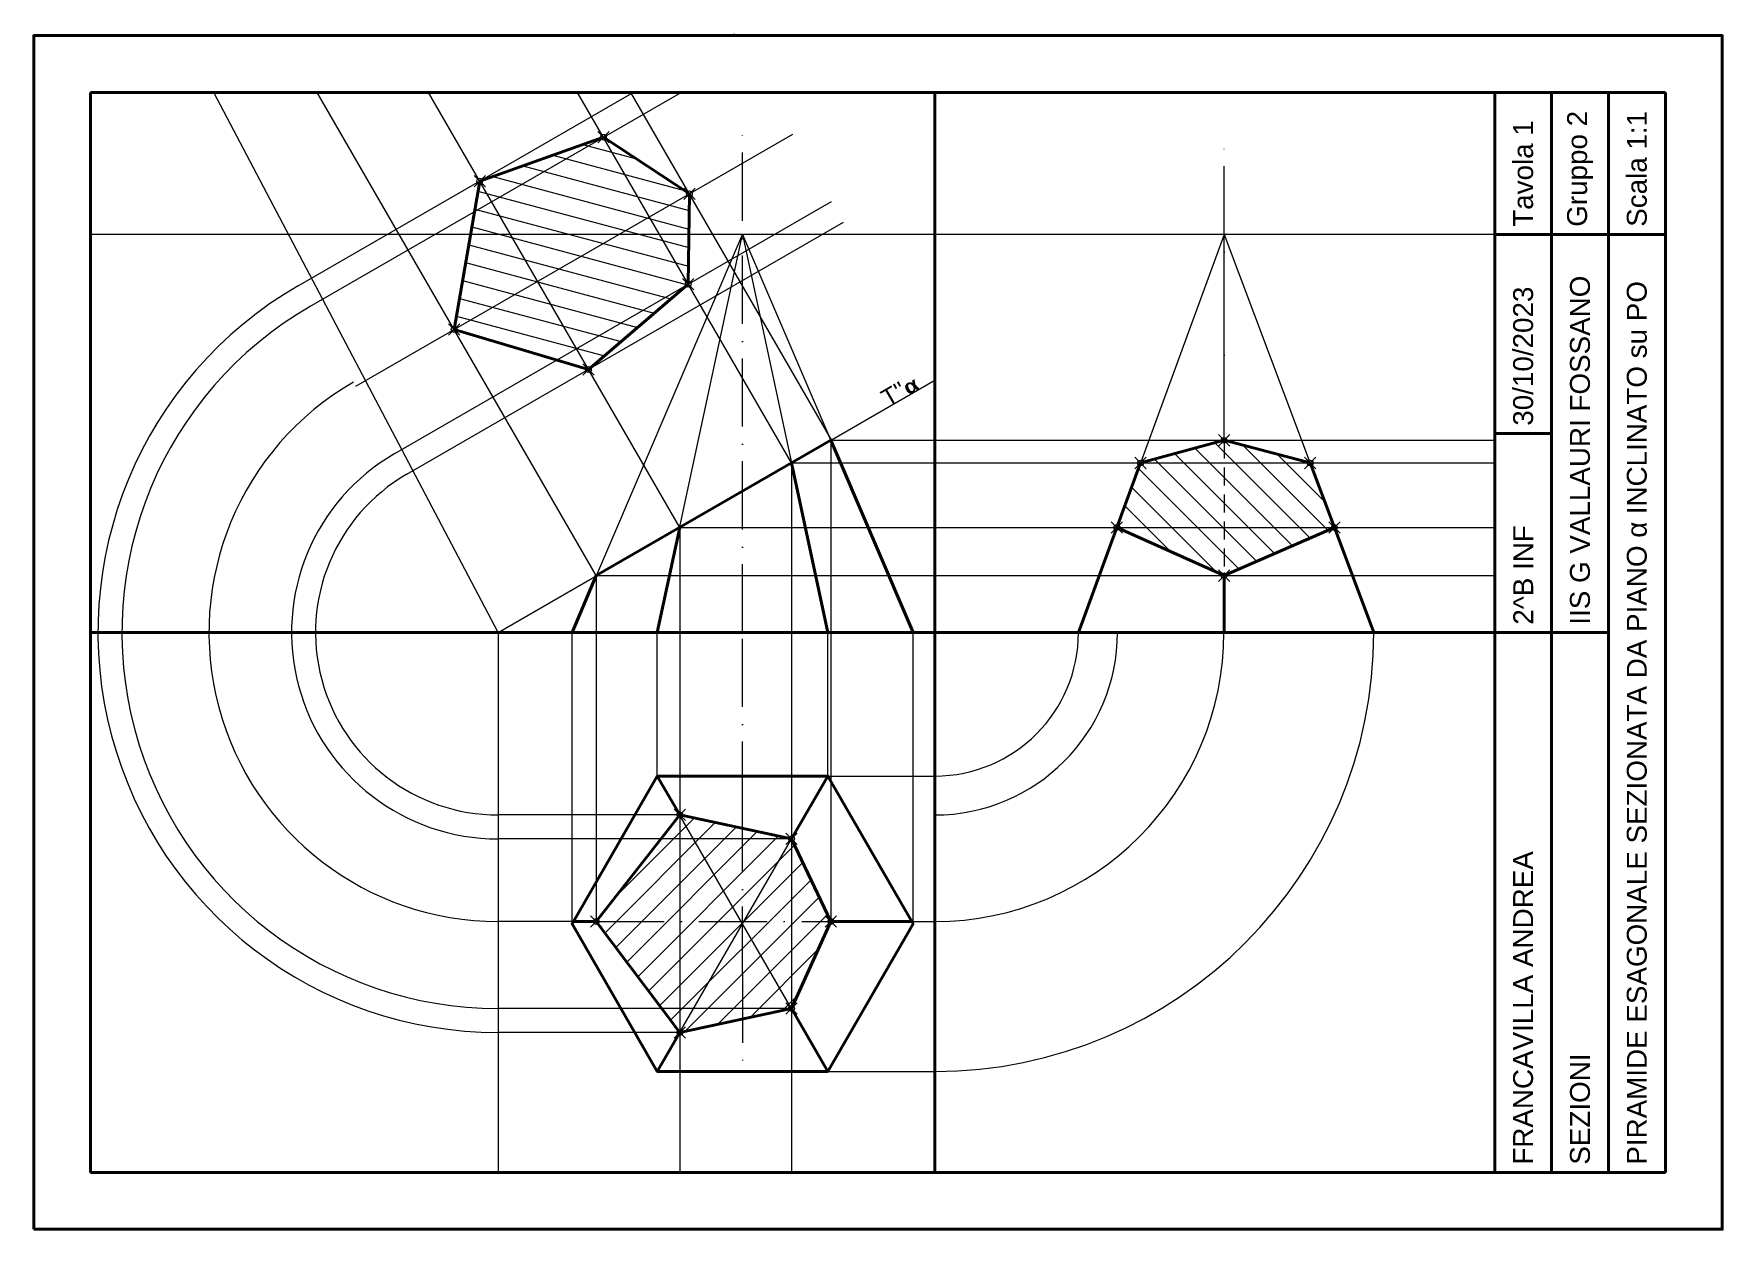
# Model space of a CAD drawing. Header units: millimetres. Extents: x -27341 to -22638, y -17500 to -16444.
# Drawn here: x -27221.5 to -26924.5, y -16680.2 to -16469.9 of the extents above; entities that cross this region are included whole.
import ezdxf

# ---------------------------------------------------------------- set-up
doc = ezdxf.new("R2010")
doc.units = ezdxf.units.MM
doc.header["$PDMODE"] = 35
doc.linetypes.add('ACAD_ISO10W100', pattern=[18, 12, -3, 0, -3])
doc.linetypes.add('NASCOSTA2', pattern=[4.7625, 3.175, -1.5875])
for name, color, linetype, lineweight in [('Linea a tratti', 7, 'NASCOSTA2', 20), ('Linea assi', 7, 'ACAD_ISO10W100', 13), ('Linea Campitura', 7, 'Continuous', 13), ('Linea Costruzione 1', 6, 'Continuous', 13), ('Linea Costruzione 2', 104, 'Continuous', 13), ('Linea Costruzione 3', 20, 'Continuous', 13), ('Linea Fine', 7, 'Continuous', 20), ('Linea Grossa', 7, 'Continuous', 40)]:
    doc.layers.add(name, color=color, linetype=linetype, lineweight=lineweight)
doc.styles.get("Standard").update_dxf_attribs({"font": 'arial.ttf'})

msp = doc.modelspace()

# ---------------------------------------------------------------- texts
at = {"layer": 'Linea Grossa'}
for s, width, heights, insert, char_height, attachment_point, rotation in [(' Tavola 1', 95, [0], (-26959.48, -16505.17), 3.5, 4, 90), (' Gruppo 2', 95, [0], (-26949.48, -16505.17), 3.5, 4, 90), (' Scala 1:1', 95, [0], (-26939.48, -16505.17), 3.5, 4, 90), (' IIS G VALLAURI FOSSANO', 95, [0], (-26949.48, -16575.17), 3.5, 4, 90), (' 30/10/2023', 95, [8], (-26959.48, -16540.17), 3.5, 4, 90), (' PIRAMIDE ESAGONALE SEZIONATA DA PIANO α{\\fMS Shell Dlg 2|b0|i0|c0|p0; }INCLINATO su PO', 164.6712, [0], (-26939.48, -16670.17), 3.5, 4, 90), ("T''{\\fArial Black|b0|i0|c0|p34;\\H0.83333x;α}", 8.9214, [3.04], (-27072.77, -16532.96), 3, 1, 30), (' 2^ B INF', 35, [0], (-26959.48, -16575.17), 3.5, 4, 90), (' FRANCAVILLA ANDREA', 95, [0], (-26959.48, -16670.17), 3.5, 4, 90), (' SEZIONI', 95, [0], (-26949.48, -16670.17), 3.5, 4, 90)]:
    msp.add_mtext_dynamic_manual_height_columns(s, width=width, gutter_width=12.5, heights=heights, dxfattribs=dict(at, insert=insert, char_height=char_height, attachment_point=attachment_point, rotation=rotation))

# ---------------------------------------------------------------- hatches: boundary and pattern name
at = {"layer": 'Linea Campitura'}
h = msp.add_hatch(dxfattribs=at)
h.set_pattern_fill('ANSI31', color=256, angle=120)
h.set_pattern_definition([(165, (-247.3824, -494.7857), (-0.82175047, -3.0668145), [])])
h.paths.add_polyline_path([(-27106.15, -16498), (-27121.27, -16488.06), (-27143.04, -16495.77), (-27147.53, -16521.89), (-27123.91, -16528.91), (-27106.35, -16513.91)])
h = msp.add_hatch(dxfattribs=at)
h.set_pattern_fill('ANSI31', color=256, angle=90)
h.set_pattern_definition([(135, (-247.3824, -494.7857), (-2.24506403, -2.24506403), [])])
h.paths.add_polyline_path([(-26996.97, -16545.37), (-27012.11, -16541.38), (-27026.81, -16545.37), (-27030.96, -16556.72), (-27012.11, -16565.19), (-26992.7, -16556.72)])
h = msp.add_hatch(dxfattribs=at)
h.set_pattern_fill('ANSI31', color=256)
h.set_pattern_definition([(45, (-247.3824, -494.7857), (-2.24506403, 2.24506403), [])])
h.paths.add_polyline_path([(-27088.19, -16611.5), (-27107.85, -16607.28), (-27122.57, -16626.03), (-27107.85, -16645.55), (-27088.19, -16641.34), (-27081.28, -16626.03)])

# ---------------------------------------------------------------- linework, layer by layer
at = {"layer": 'Linea a tratti'}
msp.add_line((-27012.11, -16541.38), (-27012.11, -16565.19), dxfattribs=at)
at = {"layer": 'Linea assi'}
for p, q in [((-27096.8, -16575.17), (-27096.8, -16487.64)), ((-27012.11, -16541.38), (-27012.11, -16487.64)), ((-27012.11, -16575.17), (-27012.11, -16565.19)), ((-27096.8, -16606.39), (-27096.8, -16575.17)), ((-27096.8, -16635.38), (-27096.8, -16606.39)), ((-27122.57, -16626.03), (-27126.8, -16626.03)), ((-27122.57, -16626.03), (-27067.03, -16626.03)), ((-27070.84, -16626.03), (-27062.98, -16626.03)), ((-27096.8, -16635.38), (-27096.8, -16652.4))]:
    msp.add_line(p, q, dxfattribs=at)
at = {"layer": 'Linea Costruzione 1'}
for p, q in [((-26964.48, -16505.17), (-27211.48, -16505.17)), ((-27126.8, -16626.42), (-27126.8, -16575.17)), ((-27111.8, -16600.44), (-27111.8, -16575.17)), ((-27081.8, -16600.44), (-27081.8, -16575.17)), ((-27066.8, -16626.42), (-27066.8, -16575.17)), ((-27081.8, -16600.44), (-27062.98, -16600.44)), ((-27081.8, -16652.4), (-27062.98, -16652.4))]:
    msp.add_line(p, q, dxfattribs=at)
for radius in [25.27, 50.86, 77.23, 32.12]:
    msp.add_arc((-27062.98, -16575.17), radius, 270, 0, dxfattribs=at)
at = {"layer": 'Linea Costruzione 2'}
for p, q in [((-27081.28, -16541.38), (-27081.28, -16626.03)), ((-27081.28, -16541.38), (-26964.48, -16541.38)), ((-27088.19, -16545.37), (-27088.19, -16670.17)), ((-27088.19, -16545.37), (-26964.48, -16545.37)), ((-27107.85, -16556.72), (-27107.85, -16670.17)), ((-27107.85, -16556.72), (-26964.48, -16556.72)), ((-27122.53, -16565.19), (-27122.53, -16626.03)), ((-27122.53, -16565.19), (-26964.48, -16565.19))]:
    msp.add_line(p, q, dxfattribs=at)
for p in [(-27121.27, -16488.06), (-27143.04, -16495.77), (-27106.15, -16498), (-27106.35, -16513.91), (-27147.53, -16521.89), (-27123.91, -16528.91), (-27012.11, -16541.38), (-27026.81, -16545.37), (-26996.97, -16545.37), (-27030.96, -16556.72), (-26992.7, -16556.72), (-27012.11, -16565.19), (-27107.85, -16607.28), (-27088.19, -16611.5), (-27122.53, -16626.03), (-27081.28, -16626.03), (-27088.19, -16641.34), (-27107.85, -16645.55)]:
    msp.add_point(p, dxfattribs=at)
at = {"layer": 'Linea Costruzione 3'}
for p, q in [((-27157.82, -16470.17), (-27157.85, -16470.12)), ((-27098.7, -16470.17), (-27098.17, -16469.86)), ((-27174.99, -16514.21), (-27116.02, -16480.17)), ((-27172.89, -16517.86), (-27107.6, -16480.17)), ((-27122.53, -16565.19), (-27171.62, -16480.17)), ((-27107.85, -16556.72), (-27152.05, -16480.17)), ((-27088.19, -16545.37), (-27125.83, -16480.17)), ((-27081.15, -16541.3), (-27116.44, -16480.17)), ((-27164.8, -16531.87), (-27087.98, -16487.51)), ((-27157.97, -16543.71), (-27081.14, -16499.35)), ((-27155.86, -16547.35), (-27079.03, -16503)), ((-27107.85, -16607.28), (-27139.8, -16607.28)), ((-27088.19, -16611.5), (-27139.8, -16611.5)), ((-27122.53, -16626.03), (-27139.8, -16626.03)), ((-27088.19, -16641.34), (-27139.8, -16641.34)), ((-27107.85, -16645.55), (-27139.8, -16645.55))]:
    msp.add_line(p, q, dxfattribs=at)
for radius in [70.38, 66.17, 50.86, 36.33, 32.12]:
    msp.add_arc((-27139.8, -16575.17), radius, 120, 270, dxfattribs=at)
at = {"layer": 'Linea Fine'}
for p, q in [((-27139.8, -16575.17), (-27189.8, -16480.17)), ((-27126.8, -16575.17), (-27096.8, -16505.17)), ((-27111.8, -16575.17), (-27096.8, -16505.17)), ((-27096.8, -16505.17), (-27066.8, -16575.17)), ((-27096.8, -16505.17), (-27081.8, -16575.17)), ((-27012.11, -16505.17), (-27037.71, -16575.17)), ((-27012.11, -16541.38), (-27012.11, -16505.17)), ((-27012.11, -16505.17), (-26985.75, -16575.17)), ((-27139.8, -16575.17), (-27062.98, -16530.81)), ((-27012.11, -16575.17), (-27012.11, -16565.19)), ((-27126.8, -16575.17), (-27139.8, -16575.17)), ((-27139.8, -16575.17), (-27139.8, -16670.17)), ((-27081.8, -16652.4), (-27111.8, -16600.44)), ((-27111.8, -16652.4), (-27081.8, -16600.44))]:
    msp.add_line(p, q, dxfattribs=at)
at = {"layer": 'Linea Grossa'}
for p, q in [((-26934.48, -16480.17), (-27211.48, -16480.17)), ((-27211.48, -16480.17), (-27211.48, -16670.17)), ((-27062.98, -16480.17), (-27062.98, -16670.17)), ((-26964.48, -16670.17), (-26964.48, -16480.17)), ((-26954.48, -16670.17), (-26954.48, -16480.17)), ((-26944.48, -16670.17), (-26944.48, -16480.17)), ((-26934.48, -16670.17), (-26934.48, -16480.17)), ((-27143.04, -16495.77), (-27121.27, -16488.06)), ((-27121.27, -16488.06), (-27106.15, -16498)), ((-27147.53, -16521.89), (-27143.04, -16495.77)), ((-27106.15, -16498), (-27106.35, -16513.91)), ((-26934.48, -16505.17), (-26964.48, -16505.17)), ((-27106.35, -16513.91), (-27123.91, -16528.91)), ((-27123.91, -16528.91), (-27147.53, -16521.89)), ((-27122.53, -16565.19), (-27081.28, -16541.38)), ((-27081.28, -16541.38), (-27066.8, -16575.17)), ((-27026.81, -16545.37), (-27012.11, -16541.38)), ((-27012.11, -16541.38), (-26996.97, -16545.37)), ((-26954.48, -16540.17), (-26964.48, -16540.17)), ((-27081.8, -16575.17), (-27088.19, -16545.37)), ((-27030.96, -16556.72), (-27026.81, -16545.37)), ((-26996.97, -16545.37), (-26992.7, -16556.72)), ((-27111.8, -16575.17), (-27107.85, -16556.72)), ((-27030.96, -16556.72), (-27037.71, -16575.17)), ((-27012.11, -16565.19), (-27030.96, -16556.72)), ((-26992.7, -16556.72), (-27012.11, -16565.19)), ((-26992.7, -16556.72), (-26985.75, -16575.17)), ((-27126.8, -16575.17), (-27122.53, -16565.19)), ((-27012.11, -16565.19), (-27012.11, -16575.17)), ((-26964.48, -16575.17), (-27211.48, -16575.17)), ((-26944.48, -16575.17), (-26964.48, -16575.17)), ((-27111.8, -16600.44), (-27107.85, -16607.28)), ((-27081.8, -16600.44), (-27088.19, -16611.5)), ((-27122.57, -16626.03), (-27107.85, -16607.28)), ((-27107.85, -16607.28), (-27088.19, -16611.5)), ((-27088.19, -16611.5), (-27081.28, -16626.03)), ((-27122.57, -16626.03), (-27126.58, -16626.03)), ((-27107.85, -16645.55), (-27122.57, -16626.03)), ((-27081.28, -16626.03), (-27088.19, -16641.34)), ((-27081.28, -16626.03), (-27067.03, -16626.03)), ((-27088.19, -16641.34), (-27107.85, -16645.55)), ((-27088.19, -16641.34), (-27081.8, -16652.4)), ((-27107.85, -16645.55), (-27111.8, -16652.4)), ((-27211.48, -16670.17), (-26934.48, -16670.17))]:
    msp.add_line(p, q, dxfattribs=at)
for points in [[(-27221.48, -16680.17), (-26924.48, -16680.17), (-26924.48, -16470.17), (-27221.48, -16470.17)], [(-27111.8, -16600.44), (-27126.8, -16626.42), (-27111.8, -16652.4), (-27081.8, -16652.4), (-27066.8, -16626.42), (-27081.8, -16600.44)]]:
    msp.add_lwpolyline(points, close=True, dxfattribs=at)

msp.set_redraw_order([(e.dxf.handle, doc.entitydb.next_handle()) for e in msp.query("TEXT MTEXT ATTDEF DIMENSION ARC_DIMENSION")])  # texts and dimensions are drawn at this point

doc.saveas('drawing.dxf')
